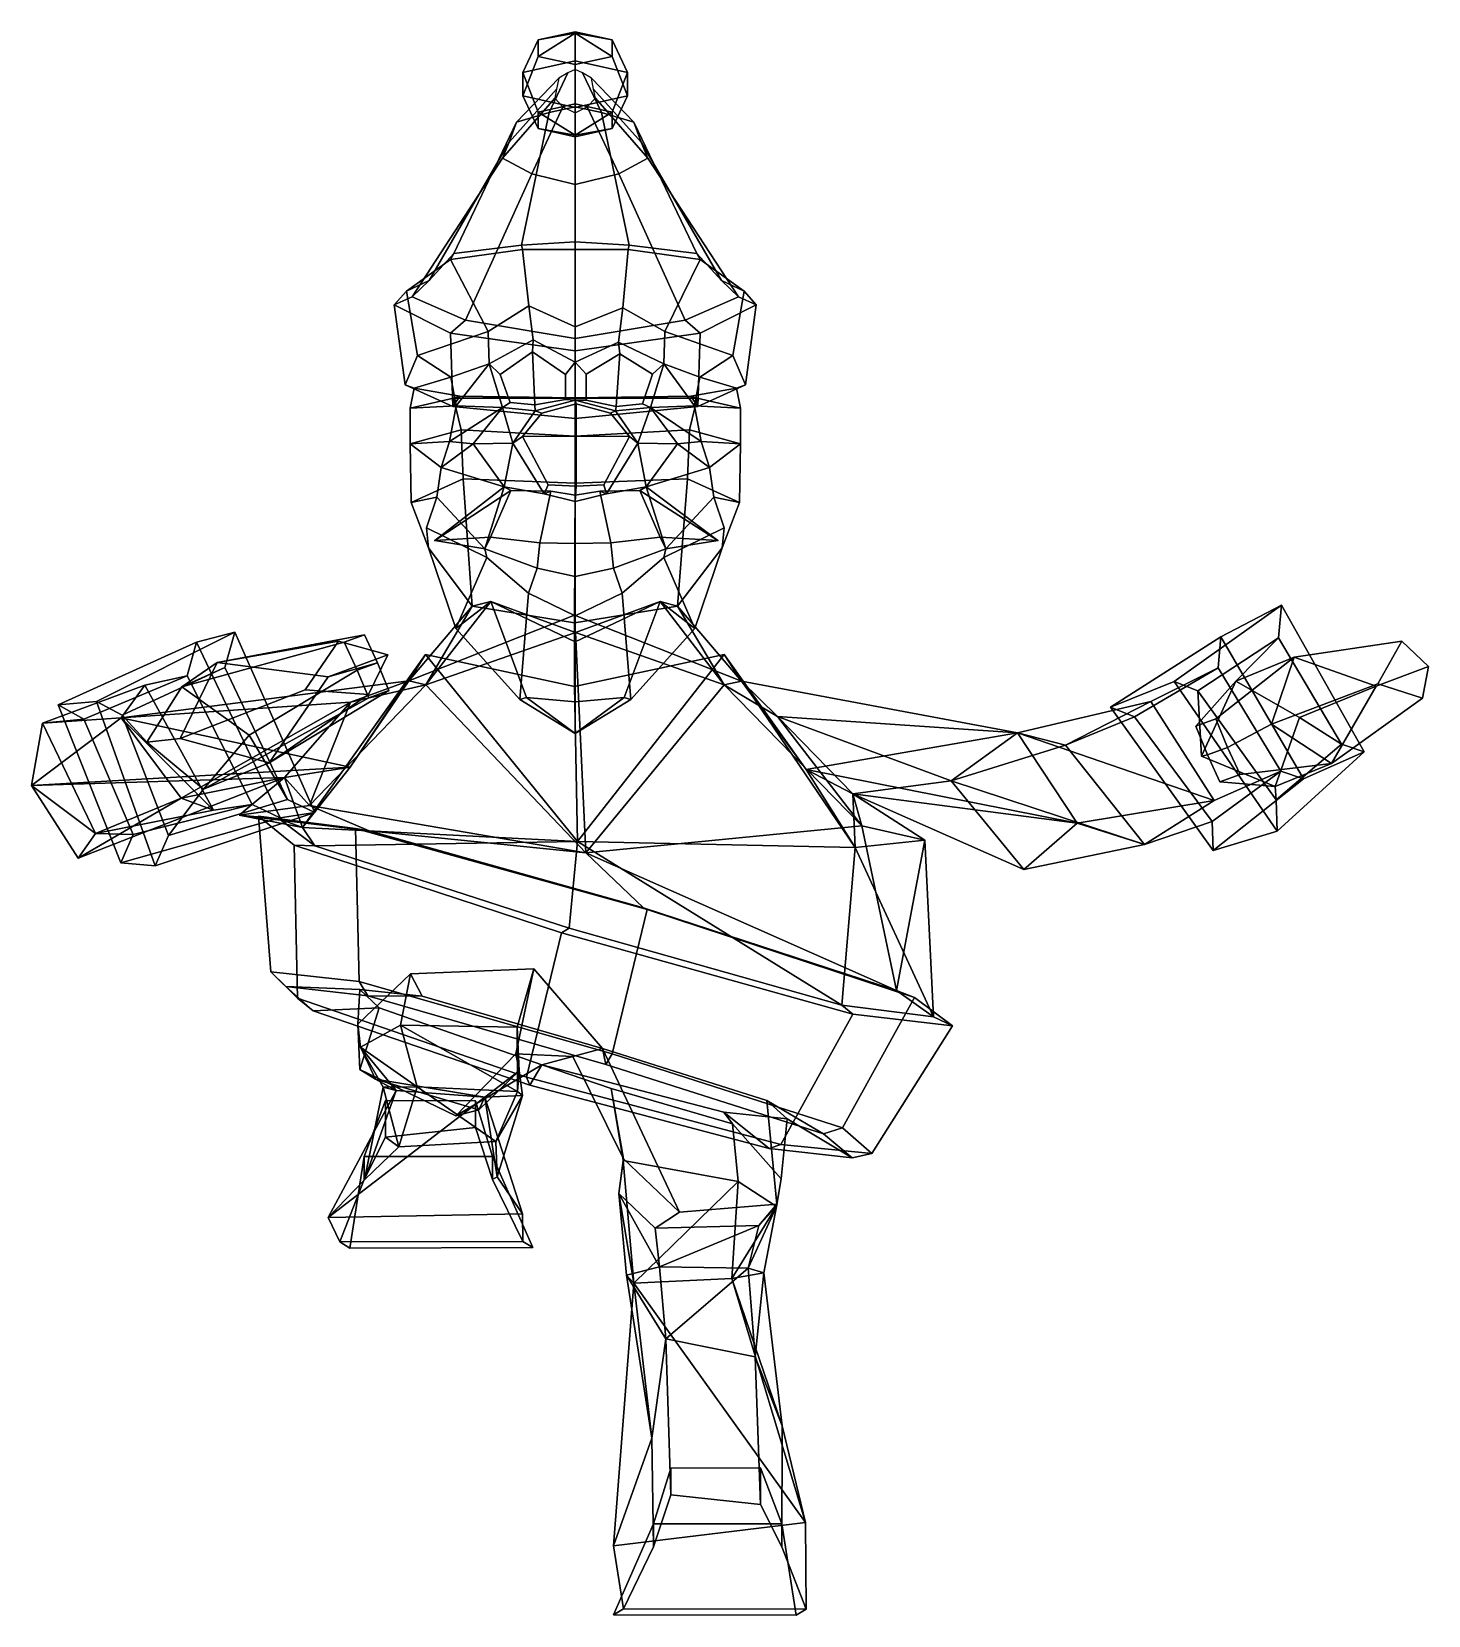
# Model space of a CAD drawing. Extents: x -201 to 312, y -147 to 435.
import ezdxf

# ---------------------------------------------------------------- set-up
doc = ezdxf.new("R2010")
doc.units = 0

msp = doc.modelspace()

# ---------------------------------------------------------------- linework, layer by layer
for p in [(-52.668579, 247.617767, 96.495125), (51.33799, 247.617767, 96.495125)]:
    msp.add_point(p)
for points in [[(-20.384756, 410.987366, -7.72411), (-14.747748, 425.486755, -4.680626), (-14.747745, 431.534912, -18.329037), (-20.38475, 419.54071, -27.025951)], [(-14.747745, 431.534912, -18.329037), (-1.138853, 434.559021, -25.153296), (-1.138851, 423.817444, -36.676842), (-20.38475, 419.54071, -27.025951)], [(-1.138859, 422.462708, 2.143581), (-1.138856, 433.997864, -9.073322), (-14.747748, 425.486755, -4.680626)], [(-14.747748, 425.486755, -4.680626), (-1.138856, 433.997864, -9.073322), (-14.747745, 431.534912, -18.329037)], [(-1.138856, 433.997864, -9.073322), (-1.138853, 434.559021, -25.153296), (-14.747745, 431.534912, -18.329037)], [(-1.138859, 422.462708, 2.143581), (12.470065, 425.486755, -4.680622), (-1.138856, 433.997864, -9.073322)], [(-1.138856, 433.997864, -9.073322), (12.470069, 431.534912, -18.329033), (-1.138853, 434.559021, -25.153296)], [(12.470065, 425.486755, -4.680622), (12.470069, 431.534912, -18.329033), (-1.138856, 433.997864, -9.073322)], [(12.470069, 431.534912, -18.329033), (18.107042, 419.54071, -27.025948), (-1.138851, 423.817444, -36.676842), (-1.138853, 434.559021, -25.153296)], [(18.107037, 410.987366, -7.724106), (18.107042, 419.54071, -27.025948), (12.470069, 431.534912, -18.329033), (12.470065, 425.486755, -4.680622)], [(-1.138859, 406.710693, 1.926756), (-1.138859, 422.462708, 2.143581), (-14.747748, 425.486755, -4.680626), (-20.384756, 410.987366, -7.72411)], [(-1.138859, 406.710693, 1.926756), (18.107037, 410.987366, -7.724106), (12.470065, 425.486755, -4.680622), (-1.138859, 422.462708, 2.143581)], [(-3.844266, 419.49115, -5.45169), (-7.184767, 417.516541, -6.339466), (-22.653879, 401.277893, 45.801525), (-10.72352, 404.821838, 50.926449)], [(-20.384756, 410.987366, -7.72411), (-20.38475, 419.54071, -27.025951), (-14.747743, 405.041321, -30.06938), (-14.747746, 398.993164, -16.420971)], [(-14.747743, 405.041321, -30.06938), (-20.38475, 419.54071, -27.025951), (-1.138851, 423.817444, -36.676842), (-1.13885, 408.065369, -36.893639)], [(-1.148844, 420.643494, -4.933582), (-3.844266, 419.49115, -5.45169), (-10.72352, 404.821838, 50.926449), (-1.097013, 406.890076, 53.917347)], [(-1.148844, 420.643494, -4.933582), (-1.097013, 406.890076, 53.917347), (8.529494, 404.821838, 50.926453), (1.546578, 419.49115, -5.451689)], [(12.470069, 405.041321, -30.069376), (-1.13885, 408.065369, -36.893639), (-1.138851, 423.817444, -36.676842), (18.107042, 419.54071, -27.025948)], [(1.546578, 419.49115, -5.451689), (8.529494, 404.821838, 50.926453), (20.459852, 401.277893, 45.801529), (4.887078, 417.516541, -6.339465)], [(18.107037, 410.987366, -7.724106), (12.470065, 398.993164, -16.420967), (12.470069, 405.041321, -30.069376), (18.107042, 419.54071, -27.025948)], [(-7.934783, 413.449524, -8.167968), (-8.621443, 410.168884, -9.642916), (-27.784864, 388.090515, 26.731268), (-25.332506, 393.978516, 35.245892)], [(-7.184767, 417.516541, -6.339466), (-7.934783, 413.449524, -8.167968), (-25.332506, 393.978516, 35.245892), (-22.653879, 401.277893, 45.801525)], [(4.887078, 417.516541, -6.339465), (20.459852, 401.277893, 45.801529), (23.138477, 393.978516, 35.245895), (5.637093, 413.449524, -8.167966)], [(5.637093, 413.449524, -8.167966), (23.138477, 393.978516, 35.245895), (25.590839, 388.090515, 26.731272), (6.323754, 410.168884, -9.642914)], [(-8.621443, 410.168884, -9.642916), (-5.620498, 406.961975, -11.08469), (-17.067204, 382.3349, 18.408033), (-27.784864, 388.090515, 26.731268)], [(-1.138859, 406.710693, 1.926756), (-20.384756, 410.987366, -7.72411), (-14.747746, 398.993164, -16.420971), (-1.138857, 395.969055, -9.596764)], [(-1.138862, 396.530212, -25.676683), (-14.747743, 405.041321, -30.06938), (-1.13885, 408.065369, -36.893639)], [(-1.138862, 396.530212, -25.676683), (-1.13885, 408.065369, -36.893639), (12.470069, 405.041321, -30.069376)], [(-1.138859, 406.710693, 1.926756), (-1.138857, 395.969055, -9.596764), (12.470065, 398.993164, -16.420967), (18.107037, 410.987366, -7.724106)], [(6.323754, 410.168884, -9.642914), (25.590839, 388.090515, 26.731272), (14.873171, 382.3349, 18.408035), (3.322806, 406.961914, -11.084689)], [(-45.717587, 353.013031, 81.032013), (-20.857279, 356.168213, 93.612167), (-10.72352, 404.821838, 50.926449), (-22.653879, 401.277893, 45.801525)], [(-1.069016, 357.376587, 100.94838), (-1.097013, 406.890076, 53.917347), (-10.72352, 404.821838, 50.926449), (-20.857279, 356.168213, 93.612167)], [(-5.620498, 406.961975, -11.08469), (-1.148846, 404.801453, -12.056028), (-1.097016, 378.457336, 12.800734), (-17.067204, 382.3349, 18.408033)], [(-14.747746, 398.993164, -16.420971), (-14.747743, 405.041321, -30.06938), (-1.138862, 396.530212, -25.676683)], [(3.322806, 406.961914, -11.084689), (14.873171, 382.3349, 18.408035), (-1.097016, 378.457336, 12.800734), (-1.148846, 404.801453, -12.056028)], [(12.470065, 398.993164, -16.420967), (-1.138862, 396.530212, -25.676683), (12.470069, 405.041321, -30.069376)], [(-1.069016, 357.376587, 100.94838), (18.719244, 356.168213, 93.612167), (8.529494, 404.821838, 50.926453), (-1.097013, 406.890076, 53.917347)], [(43.579556, 353.013031, 81.032013), (20.459852, 401.277893, 45.801529), (8.529494, 404.821838, 50.926453), (18.719244, 356.168213, 93.612167)], [(-54.758118, 343.112793, 54.570908), (-45.717587, 353.013031, 81.032013), (-22.653879, 401.277893, 45.801525), (-25.332506, 393.978516, 35.245892)], [(-1.138857, 395.969055, -9.596764), (-14.747746, 398.993164, -16.420971), (-1.138862, 396.530212, -25.676683)], [(-1.138857, 395.969055, -9.596764), (-1.138862, 396.530212, -25.676683), (12.470065, 398.993164, -16.420967)], [(52.620087, 343.112793, 54.570908), (23.138477, 393.978516, 35.245895), (20.459852, 401.277893, 45.801529), (43.579556, 353.013031, 81.032013)], [(-61.028057, 337.102142, 32.156727), (-54.758118, 343.112793, 54.570908), (-25.332506, 393.978516, 35.245892), (-27.784864, 388.090515, 26.731268)], [(58.890026, 337.102142, 32.156727), (25.590839, 388.090515, 26.731272), (23.138477, 393.978516, 35.245895), (52.620087, 343.112793, 54.570908)], [(-41.440144, 328.610199, 12.283422), (-61.028057, 337.102142, 32.156727), (-27.784864, 388.090515, 26.731268), (-17.067204, 382.3349, 18.408033)], [(39.302105, 328.610199, 12.283423), (14.873171, 382.3349, 18.408035), (25.590839, 388.090515, 26.731272), (58.890026, 337.102142, 32.156727)], [(-1.069017, 321.831055, -6.011006), (-41.440144, 328.610199, 12.283422), (-17.067204, 382.3349, 18.408033), (-1.097016, 378.457336, 12.800734)], [(-1.069017, 321.831055, -6.011006), (-1.097016, 378.457336, 12.800734), (14.873171, 382.3349, 18.408035), (39.302105, 328.610199, 12.283423)], [(-20.468615, 354.507416, 98.750282), (-20.857279, 356.168213, 93.612167), (-45.717587, 353.013031, 81.032013), (-46.959938, 350.898773, 85.928429)], [(-1.069016, 354.488617, 104.911354), (-1.069016, 357.376587, 100.94838), (-20.857279, 356.168213, 93.612167), (-20.468615, 354.507416, 98.750282)], [(-1.069016, 354.488617, 104.911354), (18.33058, 354.507416, 98.750282), (18.719244, 356.168213, 93.612167), (-1.069016, 357.376587, 100.94838)], [(18.33058, 354.507416, 98.750282), (44.821907, 350.898773, 85.928429), (43.579556, 353.013031, 81.032013), (18.719244, 356.168213, 93.612167)], [(-46.959938, 350.898773, 85.928429), (-45.717587, 353.013031, 81.032013), (-54.758118, 343.112793, 54.570908), (-63.056797, 339.251953, 56.451225)], [(-33.052525, 324.374634, 95.388046), (-46.959938, 350.898773, 85.928429), (-63.056797, 339.251953, 56.451225), (-59.009731, 315.651367, 77.736702)], [(-18.11179, 333.878418, 105.447975), (-20.468615, 354.507416, 98.750282), (-46.959938, 350.898773, 85.928429), (-33.052525, 324.374634, 95.388046)], [(-1.069017, 326.108185, 110.628456), (-1.069016, 354.488617, 104.911354), (-20.468615, 354.507416, 98.750282), (-18.11179, 333.878418, 105.447975)], [(-1.069017, 326.108185, 110.628456), (16.377478, 333.088013, 105.613098), (18.33058, 354.507416, 98.750282), (-1.069016, 354.488617, 104.911354)], [(16.377478, 333.088013, 105.613098), (31.78653, 324.374634, 95.388054), (44.821907, 350.898773, 85.928429), (18.33058, 354.507416, 98.750282)], [(31.78653, 324.374634, 95.388054), (56.871704, 315.651367, 77.736702), (60.918762, 339.251953, 56.451225), (44.821907, 350.898773, 85.928429)], [(44.821907, 350.898773, 85.928429), (60.918762, 339.251953, 56.451225), (52.620087, 343.112793, 54.570908), (43.579556, 353.013031, 81.032013)], [(-63.056797, 339.251953, 56.451225), (-54.758118, 343.112793, 54.570908), (-61.028057, 337.102142, 32.156727), (-67.582481, 334.200073, 31.06909)], [(-59.009731, 315.651367, 77.736702), (-63.056797, 339.251953, 56.451225), (-67.582481, 334.200073, 31.06909), (-63.583149, 304.840637, 41.459743)], [(60.918762, 339.251953, 56.451225), (65.444458, 334.200073, 31.06909), (58.890026, 337.102142, 32.156727), (52.620087, 343.112793, 54.570908)], [(56.871704, 315.651367, 77.736702), (61.445118, 304.840637, 41.459743), (65.444458, 334.200073, 31.06909), (60.918762, 339.251953, 56.451225)], [(-67.582481, 334.200073, 31.06909), (-61.028057, 337.102142, 32.156727), (-41.440144, 328.610199, 12.283422), (-46.968861, 323.783783, 9.400787)], [(-63.583149, 304.840637, 41.459743), (-67.582481, 334.200073, 31.06909), (-46.968861, 323.783783, 9.400787), (-46.073532, 296.812164, 16.420345)], [(-18.11179, 333.878418, 105.447975), (-33.052525, 324.374634, 95.388046), (-32.759815, 312.568756, 94.836433), (-16.543098, 321.357239, 106.562592)], [(-1.069017, 326.108185, 110.628456), (-18.11179, 333.878418, 105.447975), (-16.543098, 321.357239, 106.562592), (-1.069017, 313.14209, 108.902321)], [(-1.069017, 326.108185, 110.628456), (-1.069017, 313.14209, 108.902321), (14.808784, 320.553223, 106.595612), (16.377478, 333.088013, 105.613098)], [(16.377478, 333.088013, 105.613098), (14.808784, 320.553223, 106.595612), (31.493816, 312.568756, 94.836433), (31.78653, 324.374634, 95.388054)], [(65.444458, 334.200073, 31.06909), (44.830826, 323.783783, 9.400787), (39.302105, 328.610199, 12.283423), (58.890026, 337.102142, 32.156727)], [(61.445118, 304.840637, 41.459743), (43.935501, 296.812164, 16.420345), (44.830826, 323.783783, 9.400787), (65.444458, 334.200073, 31.06909)], [(-46.968861, 323.783783, 9.400787), (-41.440144, 328.610199, 12.283422), (-1.069017, 321.831055, -6.011006), (-1.069017, 317.360931, -9.727396)], [(44.830826, 323.783783, 9.400787), (-1.069017, 317.360931, -9.727396), (-1.069017, 321.831055, -6.011006), (39.302105, 328.610199, 12.283423)], [(-46.844193, 307.614471, 78.355469), (-32.759815, 312.568756, 94.836433), (-33.052525, 324.374634, 95.388046), (-59.009731, 315.651367, 77.736702)], [(-46.073532, 296.812164, 16.420345), (-46.968861, 323.783783, 9.400787), (-1.069017, 317.360931, -9.727396), (-1.069018, 292.489502, -2.871481)], [(-16.801947, 316.950287, 104.469688), (-16.543098, 321.357239, 106.562592), (-32.759815, 312.568756, 94.836433), (-28.739079, 308.581573, 94.654114)], [(-16.801947, 316.950287, 104.469688), (-4.654072, 308.5784, 106.095718), (-1.069017, 313.14209, 108.902321), (-16.543098, 321.357239, 106.562592)], [(43.935501, 296.812164, 16.420345), (-1.069018, 292.489502, -2.871481), (-1.069017, 317.360931, -9.727396), (44.830826, 323.783783, 9.400787)], [(15.315656, 316.255127, 104.268639), (14.808784, 320.553223, 106.595612), (-1.069017, 313.14209, 108.902321), (2.969175, 308.697662, 106.276031)], [(15.315656, 316.255127, 104.268639), (27.235001, 308.70105, 92.15062), (31.493816, 312.568756, 94.836433), (14.808784, 320.553223, 106.595612)], [(44.706158, 307.614471, 78.355469), (56.871704, 315.651367, 77.736702), (31.78653, 324.374634, 95.388054), (31.493816, 312.568756, 94.836433)], [(-59.009731, 315.651367, 77.736702), (-63.583149, 304.840637, 41.459743), (-60.277607, 303.590698, 41.626572), (-46.844193, 307.614471, 78.355469)], [(-15.902589, 297.457184, 102.64016), (-16.801947, 316.950287, 104.469688), (-28.739079, 308.581573, 94.654114), (-24.992077, 298.391724, 97.547935)], [(-4.654072, 308.5784, 106.095718), (-16.801947, 316.950287, 104.469688), (-15.902589, 297.457184, 102.64016), (-4.654072, 299.461121, 106.939919)], [(2.969175, 308.697662, 106.276031), (2.969175, 299.193054, 107.318275), (13.998642, 296.844788, 102.009949), (15.315656, 316.255127, 104.268639)], [(13.998642, 296.844788, 102.009949), (23.560966, 297.84082, 95.723228), (27.235001, 308.70105, 92.15062), (15.315656, 316.255127, 104.268639)], [(56.871704, 315.651367, 77.736702), (44.706158, 307.614471, 78.355469), (58.13958, 303.590698, 41.626572), (61.445118, 304.840637, 41.459743)], [(-44.871441, 297.111633, 78.655991), (-32.759815, 312.568756, 94.836433), (-46.844193, 307.614471, 78.355469)], [(-27.829548, 296.551025, 98.549278), (-32.759815, 312.568756, 94.836433), (-44.871441, 297.111633, 78.655991)], [(-24.992077, 298.391724, 97.547935), (-28.739079, 308.581573, 94.654114), (-32.759815, 312.568756, 94.836433), (-27.829548, 296.551025, 98.549278)], [(-4.654072, 299.461121, 106.939919), (-1.069017, 299.213715, 110.144325), (-1.069017, 313.14209, 108.902321), (-4.654072, 308.5784, 106.095718)], [(2.969175, 299.193054, 107.318275), (2.969175, 308.697662, 106.276031), (-1.069017, 313.14209, 108.902321), (-1.069017, 299.213715, 110.144325)], [(23.560966, 297.84082, 95.723228), (26.563551, 296.551025, 98.549278), (31.493816, 312.568756, 94.836433), (27.235001, 308.70105, 92.15062)], [(26.563551, 296.551025, 98.549278), (42.733402, 297.111633, 78.655991), (31.493816, 312.568756, 94.836433)], [(42.733402, 297.111633, 78.655991), (44.706158, 307.614471, 78.355469), (31.493816, 312.568756, 94.836433)], [(-63.583149, 304.840637, 41.459743), (-46.073532, 296.812164, 16.420345), (-43.487404, 300.683075, 15.448044), (-60.277607, 303.590698, 41.626572)], [(-46.844193, 307.614471, 78.355469), (-60.277607, 303.590698, 41.626572), (-61.782017, 296.295502, 42.462151), (-44.871441, 297.111633, 78.655991)], [(-61.782017, 296.295502, 42.462151), (-60.277607, 303.590698, 41.626572), (-43.487404, 300.683075, 15.448044), (-45.799767, 299.974884, 12.67251)], [(61.445118, 304.840637, 41.459743), (58.13958, 303.590698, 41.626572), (41.349373, 300.683075, 15.448044), (43.935501, 296.812164, 16.420345)], [(59.643982, 296.295532, 42.462151), (43.661728, 299.974915, 12.67251), (41.349373, 300.683075, 15.448044), (58.13958, 303.590698, 41.626572)], [(44.706158, 307.614471, 78.355469), (42.733402, 297.111633, 78.655991), (59.643982, 296.295532, 42.462151), (58.13958, 303.590698, 41.626572)], [(-61.803799, 283.101563, 44.641083), (-61.782017, 296.295502, 42.462151), (-45.799767, 299.974884, 12.67251), (-43.054989, 288.277832, 11.188781)], [(-44.871441, 297.111633, 78.655991), (-61.782017, 296.295502, 42.462151), (-61.803799, 283.101563, 44.641083), (-47.31321, 284.012482, 78.504814)], [(-47.31321, 284.012482, 78.504814), (-27.829548, 296.551025, 98.549278), (-44.871441, 297.111633, 78.655991)], [(-46.073532, 296.812164, 16.420345), (-1.069018, 292.489502, -2.871481), (-1.069018, 300.053284, -1.653564), (-43.487404, 300.683075, 15.448044)], [(-45.799767, 299.974884, 12.67251), (-43.487404, 300.683075, 15.448044), (-1.069018, 300.053284, -1.653564), (-1.069017, 299.900726, -2.405132)], [(-43.054989, 288.277832, 11.188781), (-45.799767, 299.974884, 12.67251), (-1.069017, 299.900726, -2.405132), (-1.069017, 286.024506, -0.945824)], [(-15.902589, 297.457184, 102.64016), (-24.992077, 298.391724, 97.547935), (-27.829548, 296.551025, 98.549278), (-15.869698, 295.270142, 104.835991)], [(-0.810635, 286.010437, 128.666168), (-0.810635, 297.827362, 124.536148), (-13.43351, 294.393097, 121.01963), (-20.509838, 285.828766, 122.216965)], [(-15.902589, 297.457184, 102.64016), (-15.869698, 295.270142, 104.835991), (-1.069017, 299.213715, 110.144325), (-4.654072, 299.461121, 106.939919)], [(-0.810635, 297.827362, 124.536148), (-1.069017, 299.213715, 110.144325), (-15.869698, 295.270142, 104.835991), (-13.43351, 294.393097, 121.01963)], [(43.935501, 296.812164, 16.420345), (41.349373, 300.683075, 15.448044), (-1.069018, 300.053284, -1.653564), (-1.069018, 292.489502, -2.871481)], [(43.661728, 299.974915, 12.67251), (-1.069017, 299.900726, -2.405132), (-1.069018, 300.053284, -1.653564), (41.349373, 300.683075, 15.448044)], [(40.916954, 288.277832, 11.188781), (-1.069017, 286.024506, -0.945824), (-1.069017, 299.900726, -2.405132), (43.661728, 299.974915, 12.67251)], [(-0.810635, 297.827362, 124.536148), (11.812237, 294.393097, 121.01963), (13.731661, 295.270142, 104.835991), (-1.069017, 299.213715, 110.144325)], [(13.998642, 296.844788, 102.009949), (2.969175, 299.193054, 107.318275), (-1.069017, 299.213715, 110.144325), (13.731661, 295.270142, 104.835991)], [(-0.810635, 286.010437, 128.666168), (18.888565, 285.828766, 122.216965), (11.812237, 294.393097, 121.01963), (-0.810635, 297.827362, 124.536148)], [(13.998642, 296.844788, 102.009949), (13.731661, 295.270142, 104.835991), (26.563551, 296.551025, 98.549278), (23.560966, 297.84082, 95.723228)], [(45.175179, 284.012482, 78.504814), (42.733402, 297.111633, 78.655991), (26.563551, 296.551025, 98.549278)], [(59.665768, 283.101593, 44.641083), (40.916954, 288.277832, 11.188781), (43.661728, 299.974915, 12.67251), (59.643982, 296.295532, 42.462151)], [(42.733402, 297.111633, 78.655991), (45.175179, 284.012482, 78.504814), (59.665768, 283.101593, 44.641083), (59.643982, 296.295532, 42.462151)], [(-38.659233, 283.19574, 101.72583), (-27.829548, 296.551025, 98.549278), (-47.31321, 284.012482, 78.504814)], [(-38.659233, 283.19574, 101.72583), (-24.027473, 283.349091, 104.760262), (-27.829548, 296.551025, 98.549278)], [(-24.027473, 283.349091, 104.760262), (-15.869698, 295.270142, 104.835991), (-27.829548, 296.551025, 98.549278)], [(-20.509838, 285.828766, 122.216965), (-13.43351, 294.393097, 121.01963), (-15.869698, 295.270142, 104.835991), (-24.027473, 283.349091, 104.760262)], [(18.888565, 285.828766, 122.216965), (21.889439, 283.349091, 104.760262), (13.731661, 295.270142, 104.835991), (11.812237, 294.393097, 121.01963)], [(21.889439, 283.349091, 104.760262), (26.563551, 296.551025, 98.549278), (13.731661, 295.270142, 104.835991)], [(36.521198, 283.19574, 101.72583), (26.563551, 296.551025, 98.549278), (21.889439, 283.349091, 104.760262)], [(36.521198, 283.19574, 101.72583), (45.175179, 284.012482, 78.504814), (26.563551, 296.551025, 98.549278)], [(-61.367443, 261.547302, 46.003769), (-61.803799, 283.101563, 44.641083), (-43.054989, 288.277832, 11.188781), (-42.262272, 270.290161, 14.099627)], [(-42.262272, 270.290161, 14.099627), (-43.054989, 288.277832, 11.188781), (-1.069017, 286.024506, -0.945824), (-1.069017, 268.664459, 3.485335)], [(-11.08551, 268.08078, 117.381271), (-20.509838, 285.828766, 122.216965), (-24.027473, 283.349091, 104.760262), (-12.535479, 264.762024, 104.511536)], [(-0.810635, 267.559296, 122.611298), (-0.810635, 286.010437, 128.666168), (-20.509838, 285.828766, 122.216965), (-11.08551, 268.08078, 117.381271)], [(40.124237, 270.290161, 14.099627), (-1.069017, 268.664459, 3.485335), (-1.069017, 286.024506, -0.945824), (40.916954, 288.277832, 11.188781)], [(-0.810635, 267.559296, 122.611298), (9.464239, 268.08078, 117.381271), (18.888565, 285.828766, 122.216965), (-0.810635, 286.010437, 128.666168)], [(9.464239, 268.08078, 117.381271), (10.397443, 264.762024, 104.511536), (21.889439, 283.349091, 104.760262), (18.888565, 285.828766, 122.216965)], [(59.229416, 261.547302, 46.003769), (40.124237, 270.290161, 14.099627), (40.916954, 288.277832, 11.188781), (59.665768, 283.101593, 44.641083)], [(-47.31321, 284.012482, 78.504814), (-61.803799, 283.101563, 44.641083), (-50.379284, 274.489105, 77.948036)], [(-51.985027, 263.559204, 78.12674), (-50.379284, 274.489105, 77.948036), (-61.803799, 283.101563, 44.641083), (-61.367443, 261.547302, 46.003769)], [(-50.379284, 274.489105, 77.948036), (-38.659233, 283.19574, 101.72583), (-47.31321, 284.012482, 78.504814)], [(-27.162613, 267.382416, 98.608398), (-38.659233, 283.19574, 101.72583), (-50.379284, 274.489105, 77.948036)], [(-27.162613, 267.382416, 98.608398), (-24.027473, 283.349091, 104.760262), (-38.659233, 283.19574, 101.72583)], [(-12.535479, 264.762024, 104.511536), (-24.027473, 283.349091, 104.760262), (-27.162613, 267.382416, 98.608398)], [(10.397443, 264.762024, 104.511536), (25.024578, 267.382416, 98.608398), (21.889439, 283.349091, 104.760262)], [(25.024578, 267.382416, 98.608398), (36.521198, 283.19574, 101.72583), (21.889439, 283.349091, 104.760262)], [(25.024578, 267.382416, 98.608398), (48.241253, 274.489105, 77.948036), (36.521198, 283.19574, 101.72583)], [(48.241253, 274.489105, 77.948036), (45.175179, 284.012482, 78.504814), (36.521198, 283.19574, 101.72583)], [(45.175179, 284.012482, 78.504814), (48.241253, 274.489105, 77.948036), (59.665768, 283.101593, 44.641083)], [(49.846996, 263.559204, 78.12674), (59.229416, 261.547302, 46.003769), (59.665768, 283.101593, 44.641083), (48.241253, 274.489105, 77.948036)], [(-51.985027, 263.559204, 78.12674), (-34.270622, 244.556458, 104.917747), (-27.162613, 267.382416, 98.608398), (-50.379284, 274.489105, 77.948036)], [(49.846996, 263.559204, 78.12674), (48.241253, 274.489105, 77.948036), (25.024578, 267.382416, 98.608398), (32.132587, 244.556458, 104.917747)], [(-55.038902, 244.935669, 50.112881), (-61.367443, 261.547302, 46.003769), (-42.262272, 270.290161, 14.099627), (-39.009762, 223.490479, 31.855993)], [(-39.009762, 223.490479, 31.855993), (-42.262272, 270.290161, 14.099627), (-1.069017, 268.664459, 3.485335), (-1.403216, 217.401123, 8.88728)], [(-0.810635, 267.559296, 122.611298), (-11.08551, 268.08078, 117.381271), (-12.535479, 264.762024, 104.511536), (-1.069017, 261.97467, 110.43103)], [(36.4743, 223.490479, 31.855993), (-1.403216, 217.401123, 8.88728), (-1.069017, 268.664459, 3.485335), (40.124237, 270.290161, 14.099627)], [(-0.810635, 267.559296, 122.611298), (-1.069017, 261.97467, 110.43103), (10.397443, 264.762024, 104.511536), (9.464239, 268.08078, 117.381271)], [(52.900867, 244.935669, 50.112881), (36.4743, 223.490479, 31.855993), (40.124237, 270.290161, 14.099627), (59.229416, 261.547302, 46.003769)], [(-55.038902, 244.935669, 50.112881), (-55.708252, 252.301147, 81.29702), (-51.985027, 263.559204, 78.12674), (-61.367443, 261.547302, 46.003769)], [(-51.985027, 263.559204, 78.12674), (-55.708252, 252.301147, 81.29702), (-33.587452, 241.334717, 95.906563), (-34.270622, 244.556458, 104.917747)], [(-24.796423, 265.961761, 112.608627), (-27.162613, 267.382416, 98.608398), (-52.668579, 247.617767, 96.495125)], [(-52.668579, 247.617767, 96.495125), (-27.162613, 267.382416, 98.608398), (-34.270622, 244.556458, 104.917747)], [(-32.273624, 248.913055, 115.00264), (-24.796423, 265.961761, 112.608627), (-52.668579, 247.617767, 96.495125)], [(-10.099052, 265.699493, 112.725739), (-24.796423, 265.961761, 112.608627), (-32.273624, 248.913055, 115.00264), (-14.060005, 246.721741, 123.670204)], [(-24.796423, 265.961761, 112.608627), (-10.099052, 265.699493, 112.725739), (-12.535479, 264.762024, 104.511536), (-27.162613, 267.382416, 98.608398)], [(-14.060005, 246.721741, 123.670204), (-1.069017, 246.51825, 124.353912), (-1.069017, 264.285461, 115.474304), (-10.099052, 265.699493, 112.725739)], [(-1.069017, 264.285461, 115.474304), (-1.069017, 261.97467, 110.43103), (-12.535479, 264.762024, 104.511536), (-10.099052, 265.699493, 112.725739)], [(11.921968, 246.721741, 123.670204), (7.961018, 265.699493, 112.725739), (-1.069017, 264.285461, 115.474304), (-1.069017, 246.51825, 124.353912)], [(-1.069017, 264.285461, 115.474304), (7.961018, 265.699493, 112.725739), (10.397443, 264.762024, 104.511536), (-1.069017, 261.97467, 110.43103)], [(22.658388, 265.961761, 112.608627), (25.024578, 267.382416, 98.608398), (10.397443, 264.762024, 104.511536), (7.961018, 265.699493, 112.725739)], [(7.961018, 265.699493, 112.725739), (11.921968, 246.721741, 123.670204), (30.13559, 248.913055, 115.00264), (22.658388, 265.961761, 112.608627)], [(22.658388, 265.961761, 112.608627), (51.33799, 247.617767, 96.495125), (25.024578, 267.382416, 98.608398)], [(30.13559, 248.913055, 115.00264), (51.33799, 247.617767, 96.495125), (22.658388, 265.961761, 112.608627)], [(51.33799, 247.617767, 96.495125), (32.132587, 244.556458, 104.917747), (25.024578, 267.382416, 98.608398)], [(49.846996, 263.559204, 78.12674), (32.132587, 244.556458, 104.917747), (31.449415, 241.334717, 95.906563), (53.570225, 252.301147, 81.29702)], [(52.900867, 244.935669, 50.112881), (59.229416, 261.547302, 46.003769), (49.846996, 263.559204, 78.12674), (53.570225, 252.301147, 81.29702)], [(-33.587452, 241.334717, 95.906563), (-55.708252, 252.301147, 81.29702), (-55.038902, 244.935669, 50.112881), (-44.960835, 215.288208, 66.107307)], [(31.449415, 241.334717, 95.906563), (42.8228, 215.288208, 66.107307), (52.900867, 244.935669, 50.112881), (53.570225, 252.301147, 81.29702)], [(-44.960835, 215.288208, 66.107307), (-55.038902, 244.935669, 50.112881), (-39.009762, 223.490479, 31.855993), (-32.124359, 225.22522, 60.032959)], [(-34.270622, 244.556458, 104.917747), (-32.273624, 248.913055, 115.00264), (-52.668579, 247.617767, 96.495125)], [(-14.060005, 246.721741, 123.670204), (-32.273624, 248.913055, 115.00264), (-34.270622, 244.556458, 104.917747), (-15.061632, 237.422699, 113.76458)], [(-18.243927, 228.271179, 115.812431), (-15.061632, 237.422699, 113.76458), (-34.270622, 244.556458, 104.917747), (-33.587452, 241.334717, 95.906563)], [(-1.069017, 246.51825, 124.353912), (-14.060005, 246.721741, 123.670204), (-15.061632, 237.422699, 113.76458), (-1.069017, 234.455902, 119.235947)], [(-1.069017, 246.51825, 124.353912), (-1.069017, 234.455902, 119.235947), (12.923595, 237.422699, 113.76458), (11.921968, 246.721741, 123.670204)], [(11.921968, 246.721741, 123.670204), (12.923595, 237.422699, 113.76458), (32.132587, 244.556458, 104.917747), (30.13559, 248.913055, 115.00264)], [(16.105888, 228.271179, 115.812431), (31.449415, 241.334717, 95.906563), (32.132587, 244.556458, 104.917747), (12.923595, 237.422699, 113.76458)], [(42.8228, 215.288208, 66.107307), (30.063101, 225.22522, 60.032959), (36.4743, 223.490479, 31.855993), (52.900867, 244.935669, 50.112881)], [(32.132587, 244.556458, 104.917747), (51.33799, 247.617767, 96.495125), (30.13559, 248.913055, 115.00264)], [(-21.429052, 189.286682, 97.859222), (-18.243927, 228.271179, 115.812431), (-33.587452, 241.334717, 95.906563), (-44.960835, 215.288208, 66.107307)], [(19.291016, 189.286682, 97.859222), (42.8228, 215.288208, 66.107307), (31.449415, 241.334717, 95.906563), (16.105888, 228.271179, 115.812431)], [(-1.069017, 219.92572, 122.178642), (-1.069017, 234.455902, 119.235947), (-15.061632, 237.422699, 113.76458), (-18.243927, 228.271179, 115.812431)], [(-1.069017, 219.92572, 122.178642), (16.105888, 228.271179, 115.812431), (12.923595, 237.422699, 113.76458), (-1.069017, 234.455902, 119.235947)], [(-1.069017, 176.769531, 101.101158), (-1.069017, 219.92572, 122.178642), (-18.243927, 228.271179, 115.812431), (-21.429052, 189.286682, 97.859222)], [(-1.069017, 176.769531, 101.101158), (19.291016, 189.286682, 97.859222), (16.105888, 228.271179, 115.812431), (-1.069017, 219.92572, 122.178642)], [(-1.355343, 220.147827, 5.078217), (-62.230167, 196.023163, 2.494718), (-39.009762, 223.490479, 31.855993), (-1.403216, 217.401123, 8.88728)], [(-62.230167, 196.023163, 2.494718), (-55.961658, 194.65387, 59.291286), (-39.009762, 223.490479, 31.855993)], [(-55.961658, 194.65387, 59.291286), (-32.124359, 225.22522, 60.032959), (-39.009762, 223.490479, 31.855993)], [(-0.992238, 213.816345, 67.180084), (-32.124359, 225.22522, 60.032959), (-55.961658, 194.65387, 59.291286)], [(-21.429052, 189.286682, 97.859222), (-44.960835, 215.288208, 66.107307), (-32.124359, 225.22522, 60.032959), (-19.010107, 189.978943, 81.952538)], [(-19.010107, 189.978943, 81.952538), (-32.124359, 225.22522, 60.032959), (-1.069017, 210.3815, 56.009388), (-1.069017, 188.344818, 77.656464)], [(-1.069017, 210.3815, 56.009388), (-32.124359, 225.22522, 60.032959), (-0.992238, 213.816345, 67.180084)], [(-1.403216, 217.401123, 8.88728), (36.4743, 223.490479, 31.855993), (59.980179, 195.979248, -0.159525), (-1.355343, 220.147827, 5.078217)], [(16.87207, 189.978943, 81.952538), (-1.069017, 188.344818, 77.656464), (-1.069017, 210.3815, 56.009388), (30.063101, 225.22522, 60.032959)], [(-1.069017, 210.3815, 56.009388), (-0.992238, 213.816345, 67.180084), (30.063101, 225.22522, 60.032959)], [(-0.992238, 213.816345, 67.180084), (53.588142, 194.65387, 59.291286), (30.063101, 225.22522, 60.032959)], [(19.291016, 189.286682, 97.859222), (16.87207, 189.978943, 81.952538), (30.063101, 225.22522, 60.032959), (42.8228, 215.288208, 66.107307)], [(53.588142, 194.65387, 59.291286), (36.4743, 223.490479, 31.855993), (30.063101, 225.22522, 60.032959)], [(59.980179, 195.979248, -0.159525), (36.4743, 223.490479, 31.855993), (53.588142, 194.65387, 59.291286)], [(195.591553, 186.420288, 121.611534), (219.01387, 195.887909, 143.036316), (258.382935, 223.835999, 88.314308), (236.185623, 212.202332, 67.786247)], [(219.01387, 195.887909, 143.036316), (227.672394, 192.40509, 135.593124), (257.383575, 211.873047, 94.731583), (258.382935, 223.835999, 88.314308)], [(288.786133, 169.972565, 82.091171), (266.503784, 160.081543, 59.670643), (236.185623, 212.202332, 67.786247), (258.382935, 223.835999, 88.314308)], [(288.786133, 169.972565, 82.091171), (258.382935, 223.835999, 88.314308), (257.383575, 211.873047, 94.731583), (280.530182, 172.772217, 89.422562)], [(-1.355343, 220.147827, 5.078217), (-1.395687, 193.965393, -46.094997), (-56.148315, 205.809387, -36.493587), (-62.230167, 196.023163, 2.494718)], [(-1.355343, 220.147827, 5.078217), (59.980179, 195.979248, -0.159525), (53.668697, 205.809387, -36.493587), (-1.395687, 193.965393, -46.094997)], [(-177.023697, 188.528503, 133.630936), (-126.187172, 213.912537, 108.418877), (-140.286118, 210.273682, 79.480286), (-191.136871, 187.262024, 103.693832)], [(-191.136871, 187.262024, 103.693832), (-140.286118, 210.273682, 79.480286), (-143.724152, 197.938232, 81.729538), (-181.617935, 182.049927, 99.701843)], [(-177.023697, 188.528503, 133.630936), (-167.631241, 183.429993, 129.689453), (-129.860153, 201.024353, 110.805374), (-126.187172, 213.912537, 108.418877)], [(-100.375748, 192.717346, 192.76973), (-88.102028, 210.712158, 191.722198), (-132.696152, 202.815369, 139.570541), (-146.227692, 174.848633, 158.391373)], [(-78.567451, 212.958191, 117.713394), (-85.949715, 210.294983, 107.423996), (-145.721161, 193.861725, 108.611877), (-132.696152, 202.815369, 139.570541)], [(-81.214218, 199.968079, 107.744667), (-120.908508, 176.153442, 96.099854), (-145.721161, 193.861725, 108.611877), (-85.949715, 210.294983, 107.423996)], [(-109.566887, 145.755737, 69.306068), (-119.822487, 150.605774, 73.650505), (-143.724152, 197.938232, 81.729538), (-140.286118, 210.273682, 79.480286)], [(-109.566887, 145.755737, 69.306068), (-140.286118, 210.273682, 79.480286), (-126.187172, 213.912537, 108.418877), (-96.765022, 147.689453, 99.795975)], [(-73.72953, 202.671448, 117.973122), (-78.567451, 212.958191, 117.713394), (-132.696152, 202.815369, 139.570541), (-91.885887, 197.599304, 131.823822)], [(-69.942795, 205.693939, 181.361145), (-91.885887, 197.599304, 131.823822), (-132.696152, 202.815369, 139.570541), (-88.102028, 210.712158, 191.722198)], [(-96.765022, 147.689453, 99.795975), (-126.187172, 213.912537, 108.418877), (-129.860153, 201.024353, 110.805374), (-106.829216, 152.491302, 104.056908)], [(-77.055206, 191.09259, 191.86824), (-69.942795, 205.693939, 181.361145), (-88.102028, 210.712158, 191.722198), (-100.375748, 192.717346, 192.76973)], [(-73.72953, 202.671448, 117.973122), (-81.214218, 199.968079, 107.744667), (-85.949715, 210.294983, 107.423996), (-78.567451, 212.958191, 117.713394)], [(2.793753, 132.897705, 116.626434), (-0.992238, 213.816345, 67.180084), (-55.961658, 194.65387, 59.291286)], [(2.793753, 132.897705, 116.626434), (53.588142, 194.65387, 59.291286), (-0.992238, 213.816345, 67.180084)], [(195.591553, 186.420288, 121.611534), (236.185623, 212.202332, 67.786247), (235.173004, 200.806213, 73.962517), (204.402512, 182.839722, 114.053719)], [(229.047134, 168.412933, 124.151375), (241.619568, 196.000427, 106.181656), (257.383575, 211.873047, 94.731583), (227.672394, 192.40509, 135.593124)], [(266.503784, 160.081543, 59.670643), (258.123901, 162.886108, 67.128799), (235.173004, 200.806213, 73.962517), (236.185623, 212.202332, 67.786247)], [(265.069458, 182.671844, 94.432076), (280.530182, 172.772217, 89.422562), (257.383575, 211.873047, 94.731583), (241.619568, 196.000427, 106.181656)], [(293.851593, 195.002747, 198.296432), (302.601715, 210.672607, 186.456619), (263.116608, 204.798157, 130.089874), (254.794434, 180.133728, 162.878662)], [(312.382507, 201.407745, 169.308655), (293.266876, 194.122253, 112.872147), (263.116608, 204.798157, 130.089874), (302.601715, 210.672607, 186.456619)], [(310.208557, 189.691406, 189.440735), (312.382507, 201.407745, 169.308655), (302.601715, 210.672607, 186.456619), (293.851593, 195.002747, 198.296432)], [(-77.055206, 191.09259, 191.86824), (-113.553299, 165.949341, 139.005432), (-91.885887, 197.599304, 131.823822), (-69.942795, 205.693939, 181.361145)], [(-101.271751, 142.248383, -65.379372), (-56.148315, 205.809387, -36.493587), (-0.305138, 137.109985, -101.622833)], [(-101.271751, 142.248383, -65.379372), (-83.782562, 164.346771, -29.302015), (-56.148315, 205.809387, -36.493587)], [(-83.782562, 164.346771, -29.302015), (-62.230167, 196.023163, 2.494718), (-56.148315, 205.809387, -36.493587)], [(-0.305138, 137.109985, -101.622833), (-56.148315, 205.809387, -36.493587), (-1.395687, 193.965393, -46.094997)], [(-0.305138, 137.109985, -101.622833), (-1.395687, 193.965393, -46.094997), (53.668697, 205.809387, -36.493587)], [(101.755707, 134.861328, -69.262207), (-0.305138, 137.109985, -101.622833), (53.668697, 205.809387, -36.493587)], [(83.711311, 163.502136, -27.390799), (53.668697, 205.809387, -36.493587), (59.980179, 195.979248, -0.159525)], [(101.755707, 134.861328, -69.262207), (53.668697, 205.809387, -36.493587), (83.711311, 163.502136, -27.390799)], [(234.325653, 182.118469, 176.643494), (263.116608, 204.798157, 130.089874), (241.619568, 196.000427, 106.181656), (226.886185, 179.432617, 166.401291)], [(238.562973, 171.593964, 177.398773), (254.794434, 180.133728, 162.878662), (263.116608, 204.798157, 130.089874), (234.325653, 182.118469, 176.643494)], [(293.266876, 194.122253, 112.872147), (265.069458, 182.671844, 94.432076), (241.619568, 196.000427, 106.181656), (263.116608, 204.798157, 130.089874)], [(-181.617935, 182.049927, 99.701843), (-143.724152, 197.938232, 81.729538), (-159.214691, 194.490021, 49.242634), (-196.871597, 180.5448, 66.997871)], [(-158.502487, 173.557129, 121.637306), (-145.721161, 193.861725, 108.611877), (-129.860153, 201.024353, 110.805374), (-167.631241, 183.429993, 129.689453)], [(-159.214691, 194.490021, 49.242634), (-143.724152, 197.938232, 81.729538), (-119.822487, 150.605774, 73.650505), (-133.992752, 148.549347, 40.489799)], [(-146.227692, 174.848633, 158.391373), (-132.696152, 202.815369, 139.570541), (-145.721161, 193.861725, 108.611877), (-158.502487, 173.557129, 121.637306)], [(-120.908508, 176.153442, 96.099854), (-106.829216, 152.491302, 104.056908), (-129.860153, 201.024353, 110.805374), (-145.721161, 193.861725, 108.611877)], [(-77.002518, 189.851685, 108.418129), (-137.683701, 156.257874, 111.846039), (-120.908508, 176.153442, 96.099854), (-81.214218, 199.968079, 107.744667)], [(-69.589195, 192.526367, 118.732094), (-73.72953, 202.671448, 117.973122), (-91.885887, 197.599304, 131.823822), (-113.553299, 165.949341, 139.005432)], [(-69.589195, 192.526367, 118.732094), (-77.002518, 189.851685, 108.418129), (-81.214218, 199.968079, 107.744667), (-73.72953, 202.671448, 117.973122)], [(210.35675, 188.440979, 50.756874), (179.024765, 172.407837, 90.563232), (204.402512, 182.839722, 114.053719), (235.173004, 200.806213, 73.962517)], [(258.123901, 162.886108, 67.128799), (233.688004, 152.10437, 42.815624), (210.35675, 188.440979, 50.756874), (235.173004, 200.806213, 73.962517)], [(310.208557, 189.691406, 189.440735), (276.799225, 165.770752, 134.029602), (293.266876, 194.122253, 112.872147), (312.382507, 201.407745, 169.308655)], [(-196.871597, 180.5448, 66.997871), (-159.214691, 194.490021, 49.242634), (-168.001038, 182.452423, -2.551686)], [(-83.728287, 188.216797, 48.241112), (-62.230167, 196.023163, 2.494718), (-168.001038, 182.452423, -2.551686)], [(-83.782562, 164.346771, -29.302015), (-168.001038, 182.452423, -2.551686), (-62.230167, 196.023163, 2.494718)], [(-133.992752, 148.549347, 40.489799), (-168.001038, 182.452423, -2.551686), (-159.214691, 194.490021, 49.242634)], [(-77.055206, 191.09259, 191.86824), (-100.375748, 192.717346, 192.76973), (-146.227692, 174.848633, 158.391373), (-113.553299, 165.949341, 139.005432)], [(-69.589195, 192.526367, 118.732094), (-113.553299, 165.949341, 139.005432), (-137.683701, 156.257874, 111.846039), (-77.002518, 189.851685, 108.418129)], [(2.793753, 132.897705, 116.626434), (-55.961658, 194.65387, 59.291286), (-98.77198, 150.243805, 88.652641)], [(-98.77198, 150.243805, 88.652641), (-55.961658, 194.65387, 59.291286), (-83.728287, 188.216797, 48.241112)], [(-83.728287, 188.216797, 48.241112), (-55.961658, 194.65387, 59.291286), (-62.230167, 196.023163, 2.494718)], [(2.793753, 132.897705, 116.626434), (104.255478, 142.85675, 84.769814), (53.588142, 194.65387, 59.291286)], [(73.281204, 182.947418, 47.091362), (59.980179, 195.979248, -0.159525), (53.588142, 194.65387, 59.291286)], [(104.255478, 142.85675, 84.769814), (73.281204, 182.947418, 47.091362), (53.588142, 194.65387, 59.291286)], [(73.281204, 182.947418, 47.091362), (161.357971, 176.965637, 32.518311), (59.980179, 195.979248, -0.159525)], [(83.711311, 163.502136, -27.390799), (59.980179, 195.979248, -0.159525), (161.357971, 176.965637, 32.518311)], [(233.340042, 133.730225, 106.020927), (256.817719, 140.810669, 129.818466), (219.01387, 195.887909, 143.036316), (195.591553, 186.420288, 121.611534)], [(256.817719, 140.810669, 129.818466), (256.443848, 152.335693, 125.026817), (227.672394, 192.40509, 135.593124), (219.01387, 195.887909, 143.036316)], [(231.204605, 168.940582, 167.066101), (226.886185, 179.432617, 166.401291), (241.619568, 196.000427, 106.181656), (229.047134, 168.412933, 124.151375)], [(256.079315, 157.279724, 109.352676), (229.047134, 168.412933, 124.151375), (227.672394, 192.40509, 135.593124), (256.443848, 152.335693, 125.026817)], [(310.208557, 189.691406, 189.440735), (293.851593, 195.002747, 198.296432), (254.794434, 180.133728, 162.878662), (276.799225, 165.770752, 134.029602)], [(276.799225, 165.770752, 134.029602), (256.079315, 157.279724, 109.352676), (265.069458, 182.671844, 94.432076), (293.266876, 194.122253, 112.872147)], [(-168.108231, 129.278259, 96.612938), (-155.410202, 128.072876, 128.314072), (-177.023697, 188.528503, 133.630936), (-191.136871, 187.262024, 103.693832)], [(-168.108231, 129.278259, 96.612938), (-191.136871, 187.262024, 103.693832), (-181.617935, 182.049927, 99.701843), (-163.576233, 139.584747, 93.986122)], [(-155.410202, 128.072876, 128.314072), (-150.528229, 139.211731, 125.48233), (-167.631241, 183.429993, 129.689453), (-177.023697, 188.528503, 133.630936)], [(-83.728287, 188.216797, 48.241112), (-168.001038, 182.452423, -2.551686), (-145.943359, 152.999878, 34.357075)], [(-107.889839, 160.627075, 8.785501), (-83.728287, 188.216797, 48.241112), (-145.943359, 152.999878, 34.357075)], [(-98.77198, 150.243805, 88.652641), (-83.728287, 188.216797, 48.241112), (-107.889839, 160.627075, 8.785501)], [(-1.069017, 176.769531, 101.101158), (-21.429052, 189.286682, 97.859222), (-19.010107, 189.978943, 81.952538)], [(-1.069017, 176.769531, 101.101158), (-19.010107, 189.978943, 81.952538), (-1.069017, 188.344818, 77.656464)], [(-1.069017, 176.769531, 101.101158), (-1.069017, 188.344818, 77.656464), (16.87207, 189.978943, 81.952538)], [(-1.069017, 176.769531, 101.101158), (16.87207, 189.978943, 81.952538), (19.291016, 189.286682, 97.859222)], [(179.024765, 172.407837, 90.563232), (210.35675, 188.440979, 50.756874), (161.357971, 176.965637, 32.518311)], [(233.688004, 152.10437, 42.815624), (161.357971, 176.965637, 32.518311), (210.35675, 188.440979, 50.756874)], [(233.340042, 133.730225, 106.020927), (195.591553, 186.420288, 121.611534), (204.402512, 182.839722, 114.053719), (232.983383, 144.404358, 101.593895)], [(-83.782562, 164.346771, -29.302015), (-200.843338, 157.608459, -14.961101), (-168.001038, 182.452423, -2.551686)], [(-196.871597, 180.5448, 66.997871), (-168.001038, 182.452423, -2.551686), (-200.843338, 157.608459, -14.961101)], [(-177.430481, 139.980865, 60.543785), (-196.871597, 180.5448, 66.997871), (-200.843338, 157.608459, -14.961101)], [(-177.430481, 139.980865, 60.543785), (-163.576233, 139.584747, 93.986122), (-181.617935, 182.049927, 99.701843), (-196.871597, 180.5448, 66.997871)], [(-133.992752, 148.549347, 40.489799), (-145.943359, 152.999878, 34.357075), (-168.001038, 182.452423, -2.551686)], [(-137.683701, 156.257874, 111.846039), (-158.502487, 173.557129, 121.637306), (-167.631241, 183.429993, 129.689453), (-150.528229, 139.211731, 125.48233)], [(104.255478, 142.85675, 84.769814), (100.925659, 154.560669, 13.511738), (73.281204, 182.947418, 47.091362)], [(100.925659, 154.560669, 13.511738), (137.045547, 159.408203, 69.854889), (73.281204, 182.947418, 47.091362)], [(73.281204, 182.947418, 47.091362), (137.045547, 159.408203, 69.854889), (161.357971, 176.965637, 32.518311)], [(179.024765, 172.407837, 90.563232), (208.073334, 135.982971, 76.713043), (232.983383, 144.404358, 101.593895), (204.402512, 182.839722, 114.053719)], [(238.562973, 171.593964, 177.398773), (234.325653, 182.118469, 176.643494), (226.886185, 179.432617, 166.401291), (231.204605, 168.940582, 167.066101)], [(256.079315, 157.279724, 109.352676), (256.443848, 152.335693, 125.026817), (280.530182, 172.772217, 89.422562), (265.069458, 182.671844, 94.432076)], [(-113.553299, 165.949341, 139.005432), (-146.227692, 174.848633, 158.391373), (-158.502487, 173.557129, 121.637306), (-137.683701, 156.257874, 111.846039)], [(-137.683701, 156.257874, 111.846039), (-150.528229, 139.211731, 125.48233), (-106.829216, 152.491302, 104.056908), (-120.908508, 176.153442, 96.099854)], [(83.711311, 163.502136, -27.390799), (161.357971, 176.965637, 32.518311), (183.365417, 143.758545, 27.670046)], [(179.024765, 172.407837, 90.563232), (161.357971, 176.965637, 32.518311), (137.045547, 159.408203, 69.854889)], [(233.688004, 152.10437, 42.815624), (183.365417, 143.758545, 27.670046), (161.357971, 176.965637, 32.518311)], [(243.249298, 161.665039, 177.707245), (276.799225, 165.770752, 134.029602), (254.794434, 180.133728, 162.878662), (238.562973, 171.593964, 177.398773)], [(208.073334, 135.982971, 76.713043), (179.024765, 172.407837, 90.563232), (137.045547, 159.408203, 69.854889)], [(235.795486, 158.974304, 167.426712), (231.204605, 168.940582, 167.066101), (229.047134, 168.412933, 124.151375), (256.079315, 157.279724, 109.352676)], [(243.249298, 161.665039, 177.707245), (238.562973, 171.593964, 177.398773), (231.204605, 168.940582, 167.066101), (235.795486, 158.974304, 167.426712)], [(233.340042, 133.730225, 106.020927), (266.503784, 160.081543, 59.670643), (288.786133, 169.972565, 82.091171), (256.817719, 140.810669, 129.818466)], [(256.817719, 140.810669, 129.818466), (288.786133, 169.972565, 82.091171), (280.530182, 172.772217, 89.422562), (256.443848, 152.335693, 125.026817)], [(-107.889839, 160.627075, 8.785501), (-200.843338, 157.608459, -14.961101), (-83.782562, 164.346771, -29.302015)], [(-101.271751, 142.248383, -65.379372), (-107.889839, 160.627075, 8.785501), (-83.782562, 164.346771, -29.302015)], [(101.755707, 134.861328, -69.262207), (83.711311, 163.502136, -27.390799), (100.925659, 154.560669, 13.511738)], [(100.925659, 154.560669, 13.511738), (83.711311, 163.502136, -27.390799), (183.365417, 143.758545, 27.670046)], [(243.249298, 161.665039, 177.707245), (235.795486, 158.974304, 167.426712), (256.079315, 157.279724, 109.352676), (276.799225, 165.770752, 134.029602)], [(-183.719223, 130.914825, 16.063566), (-200.843338, 157.608459, -14.961101), (-107.889839, 160.627075, 8.785501)], [(-177.430481, 139.980865, 60.543785), (-200.843338, 157.608459, -14.961101), (-183.719223, 130.914825, 16.063566)], [(-183.719223, 130.914825, 16.063566), (-107.889839, 160.627075, 8.785501), (-145.943359, 152.999878, 34.357075)], [(-98.77198, 150.243805, 88.652641), (-107.889839, 160.627075, 8.785501), (-124.632141, 146.689941, 3.502893)], [(-124.632141, 146.689941, 3.502893), (-107.889839, 160.627075, 8.785501), (-101.271751, 142.248383, -65.379372)], [(163.699921, 126.820465, 59.483734), (137.045547, 159.408203, 69.854889), (100.925659, 154.560669, 13.511738)], [(208.073334, 135.982971, 76.713043), (137.045547, 159.408203, 69.854889), (163.699921, 126.820465, 59.483734)], [(208.073334, 135.982971, 76.713043), (233.688004, 152.10437, 42.815624), (258.123901, 162.886108, 67.128799), (232.983383, 144.404358, 101.593895)], [(233.340042, 133.730225, 106.020927), (232.983383, 144.404358, 101.593895), (258.123901, 162.886108, 67.128799), (266.503784, 160.081543, 59.670643)], [(-177.430481, 139.980865, 60.543785), (-183.719223, 130.914825, 16.063566), (-145.943359, 152.999878, 34.357075)], [(-177.430481, 139.980865, 60.543785), (-145.943359, 152.999878, 34.357075), (-133.992752, 148.549347, 40.489799)], [(-155.410202, 128.072876, 128.314072), (-96.765022, 147.689453, 99.795975), (-106.829216, 152.491302, 104.056908), (-150.528229, 139.211731, 125.48233)], [(104.255478, 142.85675, 84.769814), (127.33667, 137.522156, -1.315925), (100.925659, 154.560669, 13.511738)], [(127.33667, 137.522156, -1.315925), (101.755707, 134.861328, -69.262207), (100.925659, 154.560669, 13.511738)], [(163.699921, 126.820465, 59.483734), (100.925659, 154.560669, 13.511738), (183.365417, 143.758545, 27.670046)], [(208.073334, 135.982971, 76.713043), (183.365417, 143.758545, 27.670046), (233.688004, 152.10437, 42.815624)], [(-133.992752, 148.549347, 40.489799), (-119.822487, 150.605774, 73.650505), (-163.576233, 139.584747, 93.986122), (-177.430481, 139.980865, 60.543785)], [(-168.108231, 129.278259, 96.612938), (-163.576233, 139.584747, 93.986122), (-119.822487, 150.605774, 73.650505), (-109.566887, 145.755737, 69.306068)], [(-168.108231, 129.278259, 96.612938), (-109.566887, 145.755737, 69.306068), (-96.765022, 147.689453, 99.795975), (-155.410202, 128.072876, 128.314072)], [(-76.768166, 140.925842, 89.314957), (-98.77198, 150.243805, 88.652641), (-124.632141, 146.689941, 3.502893)], [(-76.768166, 140.925842, 89.314957), (-124.632141, 146.689941, 3.502893), (-109.867783, 145.350861, 18.586689)], [(-109.867783, 145.350861, 18.586689), (-124.632141, 146.689941, 3.502893), (-101.271751, 142.248383, -65.379372)], [(-81.790306, 141.854126, 98.538139), (-117.441582, 146.425598, 19.708845), (-112.929398, 89.174225, 15.230518), (-80.514084, 85.58139, 94.574219)], [(-117.441582, 146.425598, 19.708845), (-81.790306, 141.854126, 98.538139), (-76.768166, 140.925842, 89.314957), (-109.867783, 145.350861, 18.586689)], [(-112.929398, 89.174225, 15.230518), (-117.441582, 146.425598, 19.708845), (-104.43914, 135.730347, -74.369293), (-103.16291, 79.457611, -78.333214)], [(-104.43914, 135.730347, -74.369293), (-117.441582, 146.425598, 19.708845), (-109.867783, 145.350861, 18.586689), (-96.811378, 135.506561, -63.700481)], [(-76.768166, 140.925842, 89.314957), (2.793753, 132.897705, 116.626434), (-98.77198, 150.243805, 88.652641)], [(-109.867783, 145.350861, 18.586689), (-101.271751, 142.248383, -65.379372), (-96.811378, 135.506561, -63.700481)], [(-96.811378, 135.506561, -63.700481), (-101.271751, 142.248383, -65.379372), (-0.305138, 137.109985, -101.622833)], [(12.523904, 59.02124, 114.139297), (25.307573, 112.039429, 115.93531), (-81.790306, 141.854126, 98.538139), (-80.514084, 85.58139, 94.574219)], [(25.307573, 112.039429, 115.93531), (23.983568, 112.750061, 103.761963), (-76.768166, 140.925842, 89.314957), (-81.790306, 141.854126, 98.538139)], [(-76.768166, 140.925842, 89.314957), (23.983568, 112.750061, 103.761963), (2.793753, 132.897705, 116.626434)], [(116.893295, 82.356476, 58.529415), (104.255478, 142.85675, 84.769814), (2.793753, 132.897705, 116.626434)], [(116.893295, 82.356476, 58.529415), (127.33667, 137.522156, -1.315925), (104.255478, 142.85675, 84.769814)], [(208.073334, 135.982971, 76.713043), (163.699921, 126.820465, 59.483734), (183.365417, 143.758545, 27.670046)], [(-103.16291, 79.457611, -78.333214), (-104.43914, 135.730347, -74.369293), (-6.159759, 103.529541, -124.408592), (-18.957973, 50.509201, -126.202042)], [(-104.43914, 135.730347, -74.369293), (-96.811378, 135.506561, -63.700481), (-3.353076, 105.252106, -109.044273), (-6.159759, 103.529541, -124.408592)], [(-96.811378, 135.506561, -63.700481), (-0.305138, 137.109985, -101.622833), (-3.353076, 105.252106, -109.044273)], [(96.850075, 76.937225, -94.486015), (-3.353076, 105.252106, -109.044273), (-0.305138, 137.109985, -101.622833)], [(96.850075, 76.937225, -94.486015), (-0.305138, 137.109985, -101.622833), (101.755707, 134.861328, -69.262207)], [(130.491425, 72.658646, -19.62219), (96.850075, 76.937225, -94.486015), (101.755707, 134.861328, -69.262207)], [(130.491425, 72.658646, -19.62219), (101.755707, 134.861328, -69.262207), (127.33667, 137.522156, -1.315925)], [(116.893295, 82.356476, 58.529415), (130.491425, 72.658646, -19.62219), (127.33667, 137.522156, -1.315925)], [(116.893295, 82.356476, 58.529415), (2.793753, 132.897705, 116.626434), (23.983568, 112.750061, 103.761963)], [(12.523904, 59.02124, 114.139297), (97.156898, 31.848068, 66.33062), (123.552063, 79.752106, 65.895737), (25.307573, 112.039429, 115.93531)], [(25.307573, 112.039429, 115.93531), (123.552063, 79.752106, 65.895737), (116.893295, 82.356476, 58.529415), (23.983568, 112.750061, 103.761963)], [(100.903236, 73.628326, -107.011703), (-6.159759, 103.529541, -124.408592), (-3.353076, 105.252106, -109.044273), (96.850075, 76.937225, -94.486015)], [(74.508064, 25.724304, -106.576813), (-18.957973, 50.509201, -126.202042), (-6.159759, 103.529541, -124.408592), (100.903236, 73.628326, -107.011703)], [(-80.514084, 85.58139, 94.574219), (-112.929398, 89.174225, 15.230518), (-107.409889, 83.816956, 14.104914), (-77.355766, 80.312988, 85.317307)], [(-112.929398, 89.174225, 15.230518), (-103.16291, 79.457611, -78.333214), (-97.398987, 74.893707, -67.698128), (-107.409889, 83.816956, 14.104914)], [(-57.356426, 80.208191, 66.988327), (-80.302658, 82.711136, 10.273084), (-81.043022, 69.917114, 13.84797), (-61.656818, 88.43103, 45.882034)], [(-65.328346, 69.54538, 30.680353), (-61.656818, 88.43103, 45.882034), (-81.043022, 69.917114, 13.84797), (-79.960419, 61.521484, 18.580107)], [(-22.426575, 68.826004, 28.293921), (-16.271589, 90.330902, 56.162163), (-61.656818, 88.43103, 45.882034), (-65.328346, 69.54538, 30.680353)], [(8.953168, 61.047928, 81.095787), (-57.356426, 80.208191, 66.988327), (-61.656818, 88.43103, 45.882034), (-16.271589, 90.330902, 56.162163)], [(-22.426575, 68.826004, 28.293921), (-21.703594, 52.831451, 3.293838), (-22.884144, 59.024536, 0.083629), (-16.271589, 90.330902, 56.162163)], [(-2.011818, 58.083221, -2.613941), (8.953168, 61.047928, 81.095787), (-16.271589, 90.330902, 56.162163), (-22.884144, 59.024536, 0.083629)], [(-77.355766, 80.312988, 85.317307), (-107.409889, 83.816956, 14.104914), (-80.302658, 82.711136, 10.273084), (-57.356426, 80.208191, 66.988327)], [(-107.409889, 83.816956, 14.104914), (-97.398987, 74.893707, -67.698128), (-73.194214, 75.925995, -53.921692), (-80.302658, 82.711136, 10.273084)], [(-80.302658, 82.711136, 10.273084), (-73.194214, 75.925995, -53.921692), (-80.279274, 53.289993, -27.789953), (-81.043022, 69.917114, 13.84797)], [(12.523904, 59.02124, 114.139297), (-80.514084, 85.58139, 94.574219), (-77.355766, 80.312988, 85.317307), (10.088175, 55.12117, 101.809761)], [(137.518753, 69.317551, -20.821117), (130.491425, 72.658646, -19.62219), (116.893295, 82.356476, 58.529415), (123.552063, 79.752106, 65.895737)], [(-103.16291, 79.457611, -78.333214), (-18.957973, 50.509201, -126.202042), (-17.771893, 47.588394, -110.881691), (-97.398987, 74.893707, -67.698128)], [(-97.398987, 74.893707, -67.698128), (-17.771893, 47.588394, -110.881691), (-13.416207, 54.999725, -89.678207), (-73.194214, 75.925995, -53.921692)], [(-73.194214, 75.925995, -53.921692), (-13.416207, 54.999725, -89.678207), (-44.921528, 36.267761, -57.179352), (-80.279274, 53.289993, -27.789953)], [(10.088175, 55.12117, 101.809761), (-77.355766, 80.312988, 85.317307), (-57.356426, 80.208191, 66.988327), (8.953168, 61.047928, 81.095787)], [(100.903236, 73.628326, -107.011703), (96.850075, 76.937225, -94.486015), (130.491425, 72.658646, -19.62219), (137.518753, 69.317551, -20.821117)], [(123.552063, 79.752106, 65.895737), (97.156898, 31.848068, 66.33062), (107.887619, 22.392181, -19.871824), (137.518753, 69.317551, -20.821117)], [(-79.960419, 61.521484, 18.580107), (-81.043022, 69.917114, 13.84797), (-80.279274, 53.289993, -27.789953), (-74.473991, 49.811874, 0.131613)], [(107.887619, 22.392181, -19.871824), (74.508064, 25.724304, -106.576813), (100.903236, 73.628326, -107.011703), (137.518753, 69.317551, -20.821117)], [(-59.154228, 46.948822, 51.021576), (-65.328346, 69.54538, 30.680353), (-79.960419, 61.521484, 18.580107)], [(-22.280615, 45.270569, 49.403709), (-22.426575, 68.826004, 28.293921), (-65.328346, 69.54538, 30.680353)], [(-22.280615, 45.270569, 49.403709), (-65.328346, 69.54538, 30.680353), (-59.154228, 46.948822, 51.021576)], [(-22.280615, 45.270569, 49.403709), (-21.703594, 52.831451, 3.293838), (-22.426575, 68.826004, 28.293921)], [(-59.154228, 46.948822, 51.021576), (-79.960419, 61.521484, 18.580107), (-71.70121, 46.783844, 40.082756)], [(-71.70121, 46.783844, 40.082756), (-79.960419, 61.521484, 18.580107), (-66.944786, 45.533279, 23.732512)], [(-66.944786, 45.533279, 23.732512), (-79.960419, 61.521484, 18.580107), (-74.473991, 49.811874, 0.131613)], [(-21.703594, 52.831451, 3.293838), (-36.496796, 38.466736, -18.704136), (-44.921528, 36.267761, -57.179352), (-22.884144, 59.024536, 0.083629)], [(-13.416207, 54.999725, -89.678207), (-2.011818, 58.083221, -2.613941), (-22.884144, 59.024536, 0.083629), (-44.921528, 36.267761, -57.179352)], [(16.663427, 20.545059, -8.944886), (37.256207, 0.922394, 43.773941), (8.953168, 61.047928, 81.095787), (-2.011818, 58.083221, -2.613941)], [(8.953168, 61.047928, 81.095787), (37.256207, 0.922394, 43.773941), (73.026245, 3.775192, 13.547881), (69.335831, 41.892456, 46.848602)], [(10.088175, 55.12117, 101.809761), (8.953168, 61.047928, 81.095787), (69.335831, 41.892456, 46.848602), (90.157883, 29.65155, 58.688374)], [(12.523904, 59.02124, 114.139297), (10.088175, 55.12117, 101.809761), (90.157883, 29.65155, 58.688374), (97.156898, 31.848068, 66.33062)], [(-74.473991, 49.811874, 0.131613), (-80.279274, 53.289993, -27.789953), (-44.921528, 36.267761, -57.179352), (-36.496796, 38.466736, -18.704136)], [(-34.266094, 43.092804, 7.420536), (-36.496796, 38.466736, -18.704136), (-21.703594, 52.831451, 3.293838)], [(-20.499081, 43.75177, 26.883387), (-34.266094, 43.092804, 7.420536), (-21.703594, 52.831451, 3.293838)], [(-22.280615, 45.270569, 49.403709), (-20.499081, 43.75177, 26.883387), (-21.703594, 52.831451, 3.293838)], [(70.11467, 24.232285, -94.327057), (53.498047, 37.61026, -74.061424), (-13.416207, 54.999725, -89.678207), (-17.771893, 47.588394, -110.881691)], [(16.663427, 20.545059, -8.944886), (-2.011818, 58.083221, -2.613941), (-13.416207, 54.999725, -89.678207), (12.062003, 46.365631, -65.256042)], [(53.498047, 37.61026, -74.061424), (56.650017, 33.313278, -57.321606), (12.062003, 46.365631, -65.256042), (-13.416207, 54.999725, -89.678207)], [(-78.5448, 12.7099, -1.074181), (-65.881683, 24.902451, 20.507889), (-71.70121, 46.783844, 40.082756)], [(-78.5448, 12.7099, -1.074181), (-71.70121, 46.783844, 40.082756), (-66.944786, 45.533279, 23.732512)], [(-66.944786, 45.533279, 23.732512), (-74.473991, 49.811874, 0.131613), (-34.266094, 43.092804, 7.420536)], [(-34.266094, 43.092804, 7.420536), (-74.473991, 49.811874, 0.131613), (-36.496796, 38.466736, -18.704136)], [(-65.881683, 24.902451, 20.507889), (-59.154228, 46.948822, 51.021576), (-71.70121, 46.783844, 40.082756)], [(-65.881683, 24.902451, 20.507889), (-30.25503, 26.856445, 24.379536), (-59.154228, 46.948822, 51.021576)], [(-30.25503, 26.856445, 24.379536), (-22.280615, 45.270569, 49.403709), (-59.154228, 46.948822, 51.021576)], [(74.508064, 25.724304, -106.576813), (70.11467, 24.232285, -94.327057), (-17.771893, 47.588394, -110.881691), (-18.957973, 50.509201, -126.202042)], [(-91.925209, -1.126801, -33.576488), (-78.5448, 12.7099, -1.074181), (-66.944786, 45.533279, 23.732512)], [(-91.925209, -1.126801, -33.576488), (-66.944786, 45.533279, 23.732512), (-34.266094, 43.092804, 7.420536)], [(-20.511581, 0.322784, -49.94558), (-91.925209, -1.126801, -33.576488), (-34.266094, 43.092804, 7.420536)], [(-31.473774, 21.312134, 102.617195), (-37.787899, 41.758347, 87.801697), (-70.777412, 41.943649, 87.801697), (-78.613716, 21.312134, 102.617195)], [(-78.613716, 21.312134, 102.617195), (-70.777412, 41.943649, 87.801697), (-70.777412, 28.421951, 35.947453), (-78.613716, 12.928635, 43.725594)], [(-37.787899, 41.758347, 87.801697), (-37.787899, 32.019943, 35.947453), (-70.777412, 28.421951, 35.947453), (-70.777412, 41.943649, 87.801697)], [(-31.473774, 21.312134, 102.617195), (-31.473774, 12.928635, 43.725594), (-37.787899, 32.019943, 35.947453), (-37.787899, 41.758347, 87.801697)], [(-29.845341, 13.867859, -10.794572), (-34.266094, 43.092804, 7.420536), (-20.499081, 43.75177, 26.883387)], [(-20.511581, 0.322784, -49.94558), (-34.266094, 43.092804, 7.420536), (-29.845341, 13.867859, -10.794572)], [(-30.25503, 26.856445, 24.379536), (-20.499081, 43.75177, 26.883387), (-22.280615, 45.270569, 49.403709)], [(-29.845341, 13.867859, -10.794572), (-20.499081, 43.75177, 26.883387), (-30.25503, 26.856445, 24.379536)], [(14.974578, 7.796051, -16.061069), (16.663427, 20.545059, -8.944886), (12.062003, 46.365631, -65.256042), (16.524069, 19.882355, -41.415867)], [(58.766609, 12.186523, -45.856636), (16.524069, 19.882355, -41.415867), (12.062003, 46.365631, -65.256042), (56.650017, 33.313278, -57.321606)], [(69.335831, 41.892456, 46.848602), (73.026245, 3.775192, 13.547881), (74.545036, 13.198364, -25.001459), (76.79097, 35.20105, -14.699423)], [(90.157883, 29.65155, 58.688374), (69.335831, 41.892456, 46.848602), (76.79097, 35.20105, -14.699423), (100.710503, 20.874771, -18.979101)], [(76.79097, 35.20105, -14.699423), (74.545036, 13.198364, -25.001459), (56.650017, 33.313278, -57.321606), (53.498047, 37.61026, -74.061424)], [(100.710503, 20.874771, -18.979101), (76.79097, 35.20105, -14.699423), (53.498047, 37.61026, -74.061424), (70.11467, 24.232285, -94.327057)], [(-30.25503, 26.856445, 24.379536), (-65.881683, 24.902451, 20.507889), (-70.777412, 28.421951, 35.947453), (-37.787899, 32.019943, 35.947453)], [(-29.845341, 13.867859, -10.794572), (-30.25503, 26.856445, 24.379536), (-37.787899, 32.019943, 35.947453), (-31.473774, 12.928635, 43.725594)], [(72.860329, 2.987732, -33.832146), (58.766609, 12.186523, -45.856636), (56.650017, 33.313278, -57.321606), (74.545036, 13.198364, -25.001459)], [(97.156898, 31.848068, 66.33062), (90.157883, 29.65155, 58.688374), (100.710503, 20.874771, -18.979101), (107.887619, 22.392181, -19.871824)], [(-78.5448, 12.7099, -1.074181), (-78.613716, 12.928635, 43.725594), (-70.777412, 28.421951, 35.947453), (-65.881683, 24.902451, 20.507889)], [(107.887619, 22.392181, -19.871824), (100.710503, 20.874771, -18.979101), (70.11467, 24.232285, -94.327057), (74.508064, 25.724304, -106.576813)], [(-83.890282, -12.273132, 102.617195), (-78.613716, 21.312134, 102.617195), (-78.613716, 12.928635, 43.725594), (-87.594154, -9.966827, 36.317848)], [(-16.70689, -12.087814, 102.617195), (-31.473774, 21.312134, 102.617195), (-78.613716, 21.312134, 102.617195), (-83.890282, -12.273132, 102.617195)], [(-16.70689, -12.087814, 102.617195), (-20.410763, -9.860931, 32.613968), (-31.473774, 12.928635, 43.725594), (-31.473774, 21.312134, 102.617195)], [(28.299145, -5.021088, 3.69944), (37.256207, 0.922394, 43.773941), (16.663427, 20.545059, -8.944886), (14.974578, 7.796051, -16.061069)], [(20.476858, -25.164001, -37.82122), (14.974578, 7.796051, -16.061069), (16.524069, 19.882355, -41.415867)], [(20.476858, -25.164001, -37.82122), (16.524069, 19.882355, -41.415867), (58.766609, 12.186523, -45.856636)], [(-91.925209, -1.126801, -33.576488), (-87.594154, -9.966827, 36.317848), (-78.613716, 12.928635, 43.725594), (-78.5448, 12.7099, -1.074181)], [(-20.511581, 0.322784, -49.94558), (-29.845341, 13.867859, -10.794572), (-31.473774, 12.928635, 43.725594), (-20.410763, -9.860931, 32.613968)], [(56.388039, -23.493225, -41.315311), (20.476858, -25.164001, -37.82122), (58.766609, 12.186523, -45.856636)], [(56.388039, -23.493225, -41.315311), (58.766609, 12.186523, -45.856636), (72.860329, 2.987732, -33.832146)], [(66.42041, -4.000717, -16.531691), (72.860329, 2.987732, -33.832146), (74.545036, 13.198364, -25.001459), (73.026245, 3.775192, 13.547881)], [(29.841661, -19.21608, 2.999606), (28.299145, -5.021088, 3.69944), (14.974578, 7.796051, -16.061069)], [(29.841661, -19.21608, 2.999606), (14.974578, 7.796051, -16.061069), (17.720963, -22.265823, -14.640847)], [(17.720963, -22.265823, -14.640847), (14.974578, 7.796051, -16.061069), (20.476858, -25.164001, -37.82122)], [(-91.925209, -1.126801, -33.576488), (-20.511581, 0.322784, -49.94558), (-20.410763, -9.860931, 32.613968), (-87.594154, -9.966827, 36.317848)], [(28.299145, -5.021088, 3.69944), (66.42041, -4.000717, -16.531691), (73.026245, 3.775192, 13.547881), (37.256207, 0.922394, 43.773941)], [(68.18132, -21.338409, -30.303148), (56.388039, -23.493225, -41.315311), (72.860329, 2.987732, -33.832146)], [(62.475163, -19.627075, -14.781773), (72.860329, 2.987732, -33.832146), (66.42041, -4.000717, -16.531691)], [(62.475163, -19.627075, -14.781773), (68.18132, -21.338409, -30.303148), (72.860329, 2.987732, -33.832146)], [(29.841661, -19.21608, 2.999606), (66.42041, -4.000717, -16.531691), (28.299145, -5.021088, 3.69944)], [(29.841661, -19.21608, 2.999606), (62.475163, -19.627075, -14.781773), (66.42041, -4.000717, -16.531691)], [(-83.890282, -12.273132, 102.617195), (-87.594154, -9.966827, 36.317848), (-20.410763, -9.860931, 32.613968), (-16.70689, -12.087814, 102.617195)], [(32.228542, -45.666008, 3.29136), (29.841661, -19.21608, 2.999606), (17.720963, -22.265823, -14.640847)], [(27.106682, -82.127159, -8.362614), (32.228542, -45.666008, 3.29136), (17.720963, -22.265823, -14.640847)], [(27.106682, -82.127159, -8.362614), (17.720963, -22.265823, -14.640847), (20.476858, -25.164001, -37.82122)], [(32.228542, -45.666008, 3.29136), (62.475163, -19.627075, -14.781773), (29.841661, -19.21608, 2.999606)], [(64.988884, -52.272964, -11.108355), (62.475163, -19.627075, -14.781773), (32.228542, -45.666008, 3.29136)], [(74.940338, -77.592491, -20.13743), (56.388039, -23.493225, -41.315311), (68.18132, -21.338409, -30.303148)], [(64.988884, -52.272964, -11.108355), (68.18132, -21.338409, -30.303148), (62.475163, -19.627075, -14.781773)], [(74.940338, -77.592491, -20.13743), (68.18132, -21.338409, -30.303148), (64.988884, -52.272964, -11.108355)], [(12.91274, -121.675987, -18.625973), (27.106682, -82.127159, -8.362614), (20.476858, -25.164001, -37.82122)], [(12.91274, -121.675987, -18.625973), (20.476858, -25.164001, -37.82122), (83.47773, -113.097549, -34.803715)], [(83.47773, -113.097549, -34.803715), (20.476858, -25.164001, -37.82122), (56.388039, -23.493225, -41.315311)], [(83.47773, -113.097549, -34.803715), (56.388039, -23.493225, -41.315311), (74.940338, -77.592491, -20.13743)], [(27.106682, -82.127159, -8.362614), (27.673773, -122.01091, 43.725594), (33.987896, -102.919601, 35.947453), (32.228542, -45.666008, 3.29136)], [(32.228542, -45.666008, 3.29136), (33.987896, -102.919601, 35.947453), (66.977409, -106.517593, 35.947453), (64.988884, -52.272964, -11.108355)], [(74.940338, -77.592491, -20.13743), (64.988884, -52.272964, -11.108355), (66.977409, -106.517593, 35.947453), (74.813721, -122.01091, 43.725594)], [(83.47773, -113.097549, -34.803715), (74.940338, -77.592491, -20.13743), (74.813721, -122.01091, 43.725594), (83.794151, -144.906372, 36.317848)], [(12.91274, -121.675987, -18.625973), (16.610764, -144.800476, 32.613968), (27.673773, -122.01091, 43.725594), (27.106682, -82.127159, -8.362614)], [(27.673773, -113.627411, 102.617195), (74.813721, -113.627411, 102.617195), (66.977409, -92.995895, 87.801697), (33.987896, -93.181198, 87.801697)], [(33.987896, -93.181198, 87.801697), (66.977409, -92.995895, 87.801697), (66.977409, -106.517593, 35.947453), (33.987896, -102.919601, 35.947453)], [(74.813721, -113.627411, 102.617195), (74.813721, -122.01091, 43.725594), (66.977409, -106.517593, 35.947453), (66.977409, -92.995895, 87.801697)], [(27.673773, -113.627411, 102.617195), (33.987896, -93.181198, 87.801697), (33.987896, -102.919601, 35.947453), (27.673773, -122.01091, 43.725594)], [(12.906889, -147.027359, 102.617195), (80.090286, -147.212677, 102.617195), (74.813721, -113.627411, 102.617195), (27.673773, -113.627411, 102.617195)], [(12.906889, -147.027359, 102.617195), (27.673773, -113.627411, 102.617195), (27.673773, -122.01091, 43.725594), (16.610764, -144.800476, 32.613968)], [(83.47773, -113.097549, -34.803715), (83.794151, -144.906372, 36.317848), (16.610764, -144.800476, 32.613968), (12.91274, -121.675987, -18.625973)], [(80.090286, -147.212677, 102.617195), (83.794151, -144.906372, 36.317848), (74.813721, -122.01091, 43.725594), (74.813721, -113.627411, 102.617195)], [(80.090286, -147.212677, 102.617195), (12.906889, -147.027359, 102.617195), (16.610764, -144.800476, 32.613968), (83.794151, -144.906372, 36.317848)]]:
    msp.add_3dface(points)

doc.saveas('drawing.dxf')
